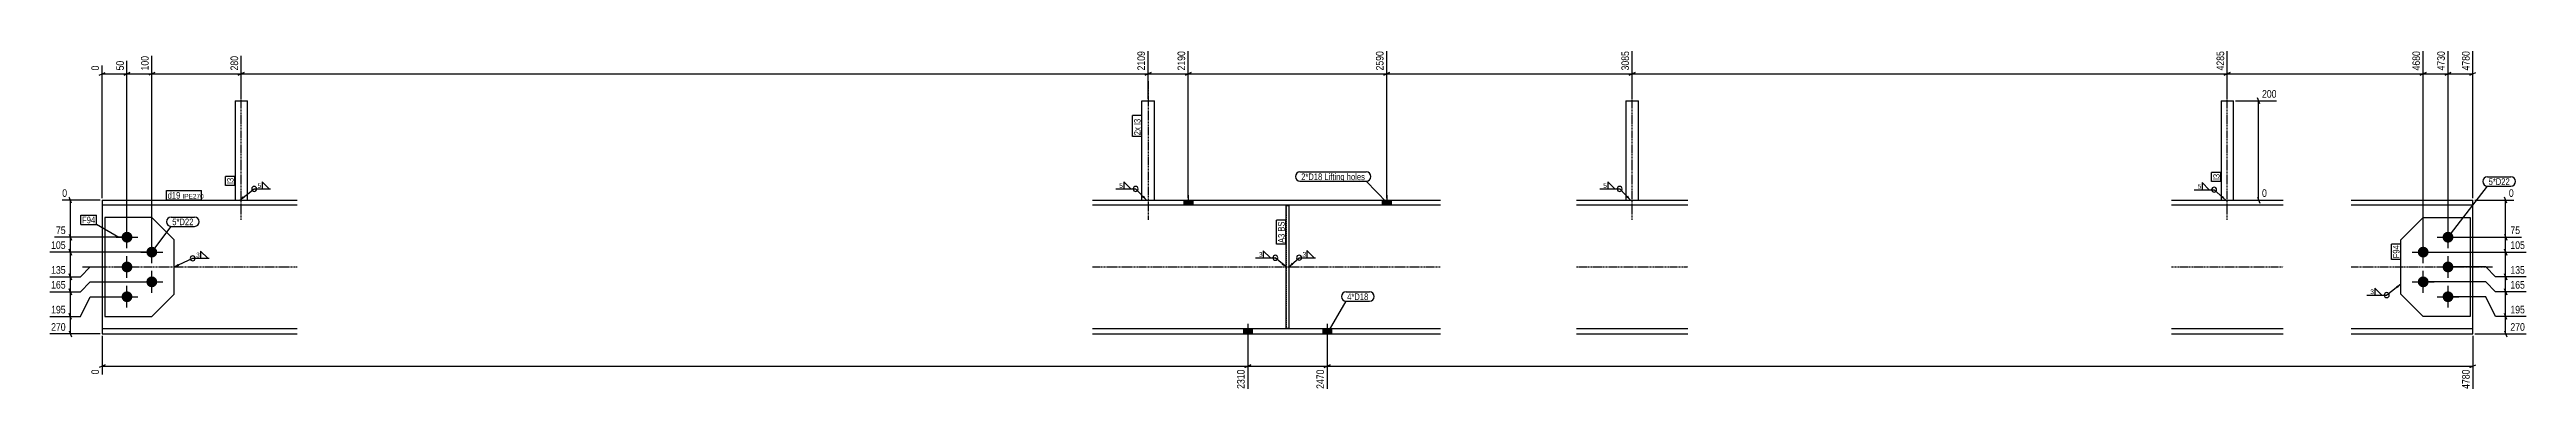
# Model space of a CAD drawing. Header units: millimetres. Extents: x 9 to 27154, y 6 to 1824.
# Drawn here: x 9 to 5004, y 6 to 694 of the extents above; entities that cross this region are included whole.
import ezdxf

# ---------------------------------------------------------------- set-up
doc = ezdxf.new("R2010")
doc.units = ezdxf.units.MM
doc.linetypes.add('DXK_LINE_DOT2', pattern=[3.9198, 1.9599, -1.9599])
doc.linetypes.add('DXK_LINE_DOT3', pattern=[5.9187, 2.979, -0.9799, 0.9799, -0.9799])
for name, color, linetype in [('MÅLSÆTNING', 7, 'Continuous'), ('STÅL', 7, 'Continuous'), ('TEKST', 7, 'Continuous')]:
    doc.layers.add(name, color=color, linetype=linetype)
doc.styles.add('Arial Narrow', font='ARIALN.TTF', dxfattribs={"height": 0.2})

msp = doc.modelspace()

# ---------------------------------------------------------------- hatches: boundary and pattern name
at = {"layer": 'STÅL', "linetype": 'Continuous'}
for points in [[(2296.5, 380.2), (2314.5, 380.2), (2314.5, 390.4), (2296.5, 390.4)], [(2696.5, 380.2), (2714.5, 380.2), (2714.5, 390.4), (2696.5, 390.4)], [(154.5, 315.4, -1), (176.5, 315.4, -1)], [(4834.5, 315.4, -1), (4856.5, 315.4, -1)], [(154.5, 255.4, -1), (176.5, 255.4, -1)], [(204.5, 285.4, -1), (226.5, 285.4, -1)], [(4784.5, 285.4, -1), (4806.5, 285.4, -1)], [(4834.5, 255.4, -1), (4856.5, 255.4, -1)], [(154.5, 195.4, -1), (176.5, 195.4, -1)], [(204.5, 225.4, -1), (226.5, 225.4, -1)], [(4784.5, 225.4, -1), (4806.5, 225.4, -1)], [(4834.5, 195.4, -1), (4856.5, 195.4, -1)], [(2434.5, 130.6), (2416.5, 130.6), (2416.5, 120.4), (2434.5, 120.4)], [(2434.5, 130.6), (2416.5, 130.6), (2416.5, 120.4), (2434.5, 120.4)], [(2594.5, 130.6), (2576.5, 130.6), (2576.5, 120.4), (2594.5, 120.4)], [(2594.5, 130.6), (2576.5, 130.6), (2576.5, 120.4), (2594.5, 120.4)]]:
    msp.add_hatch(color=96, dxfattribs=at).paths.add_polyline_path(points)
at = {"layer": 'TEKST', "linetype": 'Continuous'}
for points in [[(2216.2, 399.3), (2221.4, 390.4), (2212.6, 395.8)], [(3192.2, 399.3), (3197.4, 390.4), (3188.6, 395.8)], [(4391.6, 398.9), (4397.4, 390.4), (4388.3, 395.2)], [(270.6, 257.4), (260.5, 255.4), (268.5, 261.9)], [(2496.5, 263.8), (2502.5, 255.4), (2493.3, 260)], [(4741.1, 216.7), (4750.5, 220.9), (4744.1, 212.8)]]:
    msp.add_hatch(color=3, dxfattribs=at).paths.add_polyline_path(points)

# ---------------------------------------------------------------- linework, layer by layer
at = {"layer": 'MÅLSÆTNING', "color": 7, "linetype": 'Continuous'}
for p, q in [((115.5, 394.4), (115.5, 661.4)), ((165.5, 319.4), (165.5, 671.2)), ((215.5, 289.4), (215.5, 680.9)), ((215.5, 289.4), (215.5, 680.9)), ((395.9, 594.4), (395.9, 680.9)), ((395.9, 594.4), (395.9, 680.9)), ((2224.5, 594.4), (2224.5, 690.7)), ((2224.5, 594.4), (2224.5, 690.7)), ((2305.5, 394.7), (2305.5, 690.7)), ((2305.5, 394.7), (2305.5, 690.7)), ((2705.5, 394.4), (2705.5, 690.7)), ((2705.5, 394.4), (2705.5, 690.7)), ((3200.5, 594.4), (3200.5, 690.7)), ((3200.5, 594.4), (3200.5, 690.7)), ((4400.5, 594.4), (4400.5, 690.7)), ((4400.5, 594.4), (4400.5, 690.7)), ((4795.5, 289.4), (4795.5, 690.7)), ((4845.5, 319.4), (4845.5, 690.7)), ((4895.5, 394.4), (4895.5, 690.7)), ((109.5, 642.5), (121.5, 647.3)), ((159.5, 642.5), (171.5, 647.3)), ((165.5, 644.9), (215.5, 644.9)), ((221.5, 647.3), (209.5, 642.5)), ((221.5, 647.3), (209.5, 642.5)), ((215.5, 644.9), (395.9, 644.9)), ((401.9, 647.3), (389.9, 642.5)), ((389.9, 642.5), (401.9, 647.3)), ((395.9, 644.9), (2224.5, 644.9)), ((2230.5, 647.3), (2218.5, 642.5)), ((2218.5, 642.5), (2230.5, 647.3)), ((2224.5, 644.9), (2305.5, 644.9)), ((2311.5, 647.3), (2299.5, 642.5)), ((2299.5, 642.5), (2311.5, 647.3)), ((2305.5, 644.9), (2705.5, 644.9)), ((2711.5, 647.3), (2699.5, 642.5)), ((2699.5, 642.5), (2711.5, 647.3)), ((2705.5, 644.9), (3200.5, 644.9)), ((3206.5, 647.3), (3194.5, 642.5)), ((3194.5, 642.5), (3206.5, 647.3)), ((3200.5, 644.9), (4400.5, 644.9)), ((4406.5, 647.3), (4394.5, 642.5)), ((4394.5, 642.5), (4406.5, 647.3)), ((4400.5, 644.9), (4795.5, 644.9)), ((4789.5, 642.5), (4801.5, 647.3)), ((4839.5, 642.5), (4851.5, 647.3)), ((4889.5, 642.5), (4901.5, 647.3)), ((4417, 590.4), (4499.7, 590.4)), ((4466.1, 584.4), (4461.3, 596.4)), ((4463.7, 390.4), (4463.7, 590.4)), ((111.5, 390.4), (34.9, 390.4)), ((53.9, 384.4), (49.1, 396.4)), ((51.5, 315.4), (51.5, 390.4)), ((4417, 390.4), (4480.2, 390.4)), ((4461.3, 396.4), (4466.1, 384.4)), ((4899.5, 390.4), (4978.1, 390.4)), ((4963.9, 384.4), (4959.1, 396.4)), ((4961.5, 315.4), (4961.5, 390.4)), ((161.5, 315.4), (19.3, 315.4)), ((161.5, 315.4), (19.3, 315.4)), ((49.1, 321.4), (53.9, 309.4)), ((49.1, 321.4), (53.9, 309.4)), ((4849.5, 315.4), (4993.7, 315.4)), ((4959.1, 321.4), (4963.9, 309.4)), ((71.5, 235.4), (91.5, 255.4)), ((71.5, 235.4), (91.5, 255.4)), ((91.5, 255.4), (111.5, 255.4)), ((91.5, 255.4), (111.5, 255.4)), ((4921.5, 255.4), (4849.5, 255.4)), ((4921.5, 255.4), (4849.5, 255.4)), ((4941.5, 235.4), (4921.5, 255.4)), ((4941.5, 235.4), (4921.5, 255.4)), ((9.6, 235.4), (71.5, 235.4)), ((9.6, 205.4), (71.5, 205.4)), ((9.6, 205.4), (71.5, 205.4)), ((49.1, 241.4), (53.9, 229.4)), ((53.9, 199.4), (49.1, 211.4)), ((49.1, 211.4), (53.9, 199.4)), ((51.5, 205.4), (51.5, 235.4)), ((51.5, 155.4), (51.5, 205.4)), ((71.5, 205.4), (91.5, 225.4)), ((71.5, 205.4), (91.5, 225.4)), ((91.5, 225.4), (211.5, 225.4)), ((91.5, 225.4), (211.5, 225.4)), ((4921.5, 225.4), (4799.5, 225.4)), ((4921.5, 225.4), (4799.5, 225.4)), ((4941.5, 205.4), (4921.5, 225.4)), ((4941.5, 205.4), (4921.5, 225.4)), ((5003.4, 205.4), (4941.5, 205.4)), ((4959.1, 211.4), (4963.9, 199.4)), ((4961.5, 155.4), (4961.5, 205.4)), ((9.6, 155.4), (71.5, 155.4)), ((9.6, 155.4), (71.5, 155.4)), ((53.9, 149.4), (49.1, 161.4)), ((53.9, 149.4), (49.1, 161.4)), ((51.5, 120.4), (51.5, 155.4)), ((71.5, 155.4), (91.5, 195.4)), ((71.5, 155.4), (91.5, 195.4)), ((91.5, 195.4), (161.5, 195.4)), ((91.5, 195.4), (161.5, 195.4)), ((4921.5, 195.4), (4849.5, 195.4)), ((4921.5, 195.4), (4849.5, 195.4)), ((4941.5, 155.4), (4921.5, 195.4)), ((4941.5, 155.4), (4921.5, 195.4)), ((5003.4, 155.4), (4941.5, 155.4)), ((5003.4, 155.4), (4941.5, 155.4)), ((4963.9, 149.4), (4959.1, 161.4)), ((4963.9, 149.4), (4959.1, 161.4)), ((4961.5, 120.4), (4961.5, 155.4)), ((111.5, 120.4), (9.6, 120.4)), ((49.1, 126.4), (53.9, 114.4)), ((115.5, 116.4), (115.5, 38.9)), ((2425.5, 106.4), (2425.5, 9.6)), ((2425.5, 106.4), (2425.5, 9.6)), ((2585.5, 106.4), (2585.5, 9.6)), ((4895.5, 116.4), (4895.5, 9.6)), ((4899.5, 120.4), (5003.4, 120.4)), ((4959.1, 126.4), (4963.9, 114.4)), ((121.5, 57.8), (109.5, 53)), ((115.5, 55.4), (2425.5, 55.4)), ((2431.5, 57.8), (2419.5, 53)), ((2419.5, 53), (2431.5, 57.8)), ((2425.5, 55.4), (2585.5, 55.4)), ((2579.5, 53), (2591.5, 57.8)), ((4889.5, 53), (4901.5, 57.8))]:
    msp.add_line(p, q, dxfattribs=at)
at = {"layer": 'STÅL', "color": 7, "linetype": 'DXK_LINE_DOT3'}
for p, q in [((395.9, 350.4), (395.9, 630.4)), ((2224.5, 630.4), (2224.5, 350.4)), ((3200.5, 350.4), (3200.5, 630.4)), ((4400.5, 350.4), (4400.5, 630.4)), ((75.5, 255.4), (508.4, 255.4)), ((2112, 255.4), (2814, 255.4)), ((3088, 255.4), (3313, 255.4)), ((4288, 255.4), (4513, 255.4)), ((4650.5, 255.4), (4935.5, 255.4))]:
    msp.add_line(p, q, dxfattribs=at)
at = {"layer": 'STÅL', "color": 2, "linetype": 'Continuous'}
for p, q in [((383.4, 590.4), (383.4, 390.4)), ((383.4, 590.4), (408.4, 590.4)), ((408.4, 390.4), (408.4, 590.4)), ((2212, 390.4), (2212, 590.4)), ((2212, 590.4), (2237, 590.4)), ((2237, 390.4), (2237, 590.4)), ((3188, 590.4), (3188, 390.4)), ((3188, 590.4), (3213, 590.4)), ((3213, 390.4), (3213, 590.4)), ((4388, 590.4), (4388, 390.4)), ((4388, 590.4), (4413, 590.4)), ((4413, 390.4), (4413, 590.4)), ((115.5, 390.4), (115.5, 120.4)), ((115.5, 390.4), (508.4, 390.4)), ((508.4, 380.2), (115.5, 380.2)), ((120.5, 355.4), (120.5, 155.4)), ((215.5, 355.4), (120.5, 355.4)), ((260.5, 310.4), (215.5, 355.4)), ((2112, 390.4), (2814, 390.4)), ((2814, 380.2), (2112, 380.2)), ((2502.5, 379.2), (2508.5, 379.2)), ((2502.5, 131.6), (2502.5, 379.2)), ((2508.5, 379.2), (2508.5, 131.6)), ((3088, 390.4), (3313, 390.4)), ((3313, 380.2), (3088, 380.2)), ((4288, 390.4), (4513, 390.4)), ((4513, 380.2), (4288, 380.2)), ((4650.5, 390.4), (4895.5, 390.4)), ((4895.5, 380.2), (4650.5, 380.2)), ((4750.5, 310.4), (4795.5, 355.4)), ((4795.5, 355.4), (4890.5, 355.4)), ((4890.5, 355.4), (4890.5, 155.4)), ((4895.5, 120.4), (4895.5, 390.4)), ((260.5, 200.4), (260.5, 310.4)), ((4750.5, 200.4), (4750.5, 310.4)), ((215.5, 155.4), (260.5, 200.4)), ((4795.5, 155.4), (4750.5, 200.4)), ((120.5, 155.4), (215.5, 155.4)), ((4890.5, 155.4), (4795.5, 155.4)), ((508.4, 130.6), (115.5, 130.6)), ((115.5, 120.4), (508.4, 120.4)), ((2814, 130.6), (2112, 130.6)), ((2112, 120.4), (2814, 120.4)), ((2508.5, 131.6), (2502.5, 131.6)), ((3313, 130.6), (3088, 130.6)), ((3088, 120.4), (3313, 120.4)), ((4513, 130.6), (4288, 130.6)), ((4288, 120.4), (4513, 120.4)), ((4895.5, 130.6), (4650.5, 130.6)), ((4650.5, 120.4), (4895.5, 120.4))]:
    msp.add_line(p, q, dxfattribs=at)
at = {"layer": 'STÅL', "color": 96, "linetype": 'Continuous'}
for p, q in [((2305.5, 400.4), (2305.5, 380.2)), ((2705.5, 400.4), (2705.5, 380.2)), ((2296.5, 390.4), (2296.5, 380.2)), ((2314.5, 390.4), (2314.5, 380.2)), ((2696.5, 390.4), (2696.5, 380.2)), ((2714.5, 390.4), (2714.5, 380.2)), ((143.5, 315.4), (187.5, 315.4)), ((165.5, 293.4), (165.5, 337.4)), ((215.5, 263.4), (215.5, 307.4)), ((4795.5, 263.4), (4795.5, 307.4)), ((4823.5, 315.4), (4867.5, 315.4)), ((4845.5, 293.4), (4845.5, 337.4)), ((143.5, 255.4), (187.5, 255.4)), ((165.5, 233.4), (165.5, 277.4)), ((193.5, 285.4), (237.5, 285.4)), ((4773.5, 285.4), (4817.5, 285.4)), ((4823.5, 255.4), (4867.5, 255.4)), ((4845.5, 233.4), (4845.5, 277.4)), ((165.5, 173.4), (165.5, 217.4)), ((193.5, 225.4), (237.5, 225.4)), ((215.5, 203.4), (215.5, 247.4)), ((4773.5, 225.4), (4817.5, 225.4)), ((4795.5, 203.4), (4795.5, 247.4)), ((4845.5, 173.4), (4845.5, 217.4)), ((143.5, 195.4), (187.5, 195.4)), ((4823.5, 195.4), (4867.5, 195.4)), ((2416.5, 130.6), (2416.5, 120.4)), ((2416.5, 130.6), (2416.5, 120.4)), ((2425.5, 140.6), (2425.5, 75.6)), ((2425.5, 140.6), (2425.5, 75.6)), ((2434.5, 130.6), (2434.5, 120.4)), ((2434.5, 130.6), (2434.5, 120.4)), ((2576.5, 130.6), (2576.5, 120.4)), ((2576.5, 130.6), (2576.5, 120.4)), ((2585.5, 140.6), (2585.5, 75.6)), ((2585.5, 140.6), (2585.5, 75.6)), ((2594.5, 130.6), (2594.5, 120.4)), ((2594.5, 130.6), (2594.5, 120.4))]:
    msp.add_line(p, q, dxfattribs=at)
at = {"layer": 'STÅL', "color": 7, "linetype": 'DXK_LINE_DOT2'}
for p, q in [((383.4, 390.4), (408.4, 390.4)), ((2212, 390.4), (2237, 390.4)), ((2508.5, 379.2), (2502.5, 379.2)), ((2502.5, 379.2), (2502.5, 131.6)), ((2508.5, 379.2), (2508.5, 131.6)), ((3188, 390.4), (3213, 390.4)), ((4388, 390.4), (4413, 390.4)), ((2508.5, 131.6), (2502.5, 131.6))]:
    msp.add_line(p, q, dxfattribs=at)
at = {"layer": 'TEKST', "color": 3, "linetype": 'Continuous'}
for p, q in [((2221.4, 390.4), (2199.3, 412.8)), ((3197.4, 390.4), (3175.3, 412.8)), ((4397.4, 390.4), (4373.9, 411.3)), ((2502.5, 255.4), (2480.9, 273.9)), ((4750.5, 220.9), (4722, 198.7))]:
    msp.add_line(p, q, dxfattribs=at)
for centre in [(2199.3, 412.8), (3175.3, 412.8), (4373.9, 411.3), (2480.9, 273.9), (4722, 198.7)]:
    msp.add_arc(centre, 5, 270, 90, dxfattribs=at)

# ---------------------------------------------------------------- wipeouts: each hides what was drawn before it
at = {"color": 0}
for points in [[(2575.7, 430.6), (2575.7, 444.6), (2533.1, 444.6), (2533.1, 430.6)], [(2668.5, 188.7), (2668.5, 202.7), (2625.9, 202.7), (2625.9, 188.7)], [(4695.8, 199.9), (4695.8, 211.5), (4688.1, 211.5), (4688.1, 199.9)]]:
    msp.add_wipeout(points, dxfattribs=at).dxf.layer = 'TEKST'

# ---------------------------------------------------------------- next in the draw order: linework, layer by layer
at = {"layer": 'TEKST', "color": 3, "linetype": 'Continuous'}
for p, q in [((4712.1, 198.7), (4697.8, 213)), ((4697.8, 213), (4697.8, 198.7)), ((4681.9, 198.7), (4722, 198.7)), ((4697.8, 198.7), (4712.1, 198.7))]:
    msp.add_line(p, q, dxfattribs=at)
msp.add_arc((4722, 198.7), 5, 90, 270, dxfattribs=at)

# ---------------------------------------------------------------- next in the draw order: texts
at = {"layer": 'TEKST', "color": 3, "style": 'Arial Narrow'}
msp.add_text('3', height=9.54, dxfattribs=at).set_placement((4688.9, 200.7))

# ---------------------------------------------------------------- next in the draw order: wipeouts: each hides what was drawn before it
at = {"color": 0, "linetype": 'Continuous'}
for points in [[(212.3, 684.1), (189.9, 684.1), (189.9, 648.5), (212.3, 648.5)], [(392.7, 684.1), (370.3, 684.1), (370.3, 648.5), (392.7, 648.5)], [(2221.3, 693.9), (2198.9, 693.9), (2198.9, 648.5), (2221.3, 648.5)], [(2302.3, 693.9), (2279.9, 693.9), (2279.9, 648.5), (2302.3, 648.5)], [(2702.3, 693.9), (2679.9, 693.9), (2679.9, 648.5), (2702.3, 648.5)], [(3197.3, 693.9), (3174.9, 693.9), (3174.9, 648.5), (3197.3, 648.5)], [(4397.3, 693.9), (4374.9, 693.9), (4374.9, 648.5), (4397.3, 648.5)], [(4792.3, 693.9), (4769.9, 693.9), (4769.9, 648.5), (4792.3, 648.5)], [(4502.9, 593.6), (4502.9, 616), (4467.3, 616), (4467.3, 593.6)], [(47.9, 393.6), (47.9, 416), (31.7, 416), (31.7, 393.6)], [(4483.4, 393.6), (4483.4, 416), (4467.3, 416), (4467.3, 393.6)], [(4981.3, 393.6), (4981.3, 416), (4965.1, 416), (4965.1, 393.6)], [(45, 238.6), (45, 261), (9.3, 261), (9.3, 238.6)], [(5003.7, 208.6), (5003.7, 231), (4968.1, 231), (4968.1, 208.6)], [(45, 158.6), (45, 181), (9.3, 181), (9.3, 158.6)], [(112.3, 51.8), (89.9, 51.8), (89.9, 35.6), (112.3, 35.6)], [(2422.3, 51.8), (2399.9, 51.8), (2399.9, 6.4), (2422.3, 6.4)], [(2582.3, 51.8), (2559.9, 51.8), (2559.9, 6.4), (2582.3, 6.4)]]:
    msp.add_wipeout(points, dxfattribs=at).dxf.layer = 'MÅLSÆTNING'
at = {"color": 0}
for points in [[(2209.2, 537.2), (2195.2, 537.2), (2195.2, 521), (2209.2, 521)], [(273.1, 393.2), (273.1, 407.2), (247.5, 407.2), (247.5, 393.2)], [(380.6, 435.2), (366.6, 435.2), (366.6, 422.4), (380.6, 422.4)], [(435.8, 414), (435.8, 425.6), (428.1, 425.6), (428.1, 414)], [(2173.1, 414), (2173.1, 425.6), (2165.4, 425.6), (2165.4, 414)], [(2575.7, 430.6), (2575.7, 444.6), (2533.1, 444.6), (2533.1, 430.6)], [(3149.1, 414), (3149.1, 425.6), (3141.4, 425.6), (3141.4, 414)], [(4347.7, 412.5), (4347.7, 424.1), (4340, 424.1), (4340, 412.5)], [(101.3, 343.5), (101.3, 357.5), (74.9, 357.5), (74.9, 343.5)], [(299.4, 339.7), (299.4, 353.7), (256.8, 353.7), (256.8, 339.7)], [(311.9, 274.1), (311.9, 285.7), (304.2, 285.7), (304.2, 274.1)], [(2454.7, 275.1), (2454.7, 286.7), (2447, 286.7), (2447, 275.1)], [(2542.7, 275.3), (2542.7, 286.9), (2535, 286.9), (2535, 275.3)], [(4747.7, 299.3), (4733.7, 299.3), (4733.7, 272.9), (4747.7, 272.9)], [(2668.5, 188.7), (2668.5, 202.7), (2625.9, 202.7), (2625.9, 188.7)]]:
    msp.add_wipeout(points, dxfattribs=at).dxf.layer = 'TEKST'

# ---------------------------------------------------------------- next in the draw order: hatches: boundary and pattern name
at = {"layer": 'TEKST', "linetype": 'Continuous'}
msp.add_hatch(color=3, dxfattribs=at).paths.add_polyline_path([(2517.5, 260.3), (2508.5, 255.4), (2514.1, 264)])

# ---------------------------------------------------------------- next in the draw order: linework, layer by layer
at = {"layer": 'MÅLSÆTNING', "color": 7, "linetype": 'Continuous'}
for p, q in [((165.5, 319.4), (165.5, 671.2)), ((4795.5, 289.4), (4795.5, 690.7)), ((115.5, 644.9), (165.5, 644.9)), ((171.5, 647.3), (159.5, 642.5)), ((4801.5, 647.3), (4789.5, 642.5)), ((4795.5, 644.9), (4845.5, 644.9)), ((51.5, 285.4), (51.5, 315.4)), ((211.5, 285.4), (9.6, 285.4)), ((211.5, 285.4), (9.6, 285.4)), ((53.9, 279.4), (49.1, 291.4)), ((49.1, 291.4), (53.9, 279.4)), ((5003.4, 235.4), (4941.5, 235.4)), ((5003.4, 205.4), (4941.5, 205.4)), ((4959.1, 241.4), (4963.9, 229.4)), ((4963.9, 199.4), (4959.1, 211.4)), ((4961.5, 205.4), (4961.5, 235.4)), ((2585.5, 106.4), (2585.5, 9.6)), ((2591.5, 57.8), (2579.5, 53)), ((2585.5, 55.4), (4895.5, 55.4))]:
    msp.add_line(p, q, dxfattribs=at)
at = {"layer": 'TEKST', "color": 3, "linetype": 'Continuous'}
for p, q in [((421.9, 412.8), (455, 412.8)), ((452.1, 412.8), (437.9, 427.1)), ((437.9, 427.1), (437.9, 412.8)), ((437.9, 412.8), (452.1, 412.8)), ((2159.2, 412.8), (2199.3, 412.8)), ((2189.5, 412.8), (2175.2, 427.1)), ((2175.2, 427.1), (2175.2, 412.8)), ((2175.2, 412.8), (2189.5, 412.8)), ((3135.2, 412.8), (3175.3, 412.8)), ((3165.5, 412.8), (3151.2, 427.1)), ((3151.2, 427.1), (3151.2, 412.8)), ((3151.2, 412.8), (3165.5, 412.8)), ((4333.8, 411.3), (4373.9, 411.3)), ((4364.1, 411.3), (4349.8, 425.6)), ((4349.8, 425.6), (4349.8, 411.3)), ((4349.8, 411.3), (4364.1, 411.3)), ((260.5, 255.4), (298, 272.9)), ((298, 272.9), (331.1, 272.9)), ((328.2, 272.9), (314, 287.2)), ((314, 287.2), (314, 272.9)), ((314, 272.9), (328.2, 272.9)), ((2440.8, 273.9), (2480.9, 273.9)), ((2471, 273.9), (2456.7, 288.2)), ((2456.7, 288.2), (2456.7, 273.9)), ((2456.7, 273.9), (2471, 273.9)), ((2508.5, 255.4), (2528.8, 274.1)), ((2528.8, 274.1), (2561.9, 274.1)), ((2559, 274.1), (2544.7, 288.4)), ((2544.7, 288.4), (2544.7, 274.1)), ((2544.7, 274.1), (2559, 274.1))]:
    msp.add_line(p, q, dxfattribs=at)
at = {"layer": 'TEKST', "color": 7, "linetype": 'Continuous'}
for p, q in [((2623.5, 205.1), (2670.9, 205.1)), ((2585.5, 120.5), (2623.5, 186.3)), ((2623.5, 186.3), (2670.9, 186.3))]:
    msp.add_line(p, q, dxfattribs=at)
at = {"layer": 'TEKST', "color": 3, "linetype": 'Continuous'}
for centre, start, end in [((421.9, 412.8), 90, 270), ((421.9, 412.8), 270, 90), ((2199.3, 412.8), 90, 270), ((3175.3, 412.8), 90, 270), ((4373.9, 411.3), 90, 270), ((298, 272.9), 90, 270), ((298, 272.9), 270, 90), ((2480.9, 273.9), 90, 270), ((2528.8, 274.1), 90, 270), ((2528.8, 274.1), 270, 90)]:
    msp.add_arc(centre, 5, start, end, dxfattribs=at)
at = {"layer": 'TEKST', "color": 7, "linetype": 'Continuous'}
for centre, start, end in [((2530.7, 437.6), 90, 270), ((2623.5, 195.7), 90, 270), ((2670.9, 195.7), 270, 90)]:
    msp.add_arc(centre, 9.4, start, end, dxfattribs=at)

# ---------------------------------------------------------------- next in the draw order: texts
at = {"layer": 'MÅLSÆTNING', "color": 3, "linetype": 'Continuous', "style": 'Arial Narrow'}
for s, height, p in [('100', 15.27, (209.1, 651.7)), ('280', 15.27, (389.5, 651.7)), ('2109', 15.27, (2218.1, 651.7)), ('2190', 15.27, (2299.1, 651.7)), ('2590', 15.27, (2699.1, 651.7)), ('3085', 15.27, (3194.1, 651.7)), ('4285', 15.27, (4394.1, 651.7)), ('4680', 15.27, (4789.1, 651.7)), ('0', 15.3, (109.1, 38.9)), ('2310', 15.27, (2419.1, 9.6)), ('2470', 15.27, (2579.1, 9.6))]:
    msp.add_text(s, height=height, rotation=90.0002, dxfattribs=at).set_placement(p)
for s, height, p in [('200', 15.27, (4470.5, 596.8)), ('0', 15.3, (34.9, 396.8)), ('0', 15.3, (4470.5, 396.8)), ('0', 15.3, (4968.3, 396.8)), ('135', 15.27, (12.5, 241.8)), ('165', 15.27, (4971.3, 211.8))]:
    msp.add_text(s, height=height, dxfattribs=at).set_placement(p)
at = {"layer": 'TEKST', "color": 3, "style": 'Arial Narrow'}
for s, height, p in [('5', 9.54, (428.9, 414.8)), ('5', 9.54, (2166.2, 414.8)), ('5', 9.54, (3142.2, 414.8)), ('5', 9.54, (4340.8, 413.3)), ('3', 9.54, (305, 274.9)), ('3', 9.54, (2447.8, 275.9)), ('3', 9.54, (2535.8, 276.1)), ('4*D18', 13.36, (2625.9, 188.7))]:
    msp.add_text(s, height=height, dxfattribs=at).set_placement(p)

# ---------------------------------------------------------------- next in the draw order: wipeouts: each hides what was drawn before it
at = {"color": 0, "linetype": 'Continuous'}
msp.add_wipeout([(45, 123.6), (45, 146), (9.3, 146), (9.3, 123.6)], dxfattribs=at).dxf.layer = 'MÅLSÆTNING'
at = {"color": 0}
for points in [[(2209.2, 537.2), (2195.2, 537.2), (2195.2, 521), (2209.2, 521)], [(273.1, 393.2), (273.1, 407.2), (247.5, 407.2), (247.5, 393.2)], [(380.6, 435.2), (366.6, 435.2), (366.6, 422.4), (380.6, 422.4)], [(2661.8, 430.6), (2661.8, 444.6), (2579.9, 444.6), (2579.9, 430.6)], [(101.3, 343.5), (101.3, 357.5), (74.9, 357.5), (74.9, 343.5)], [(299.4, 339.7), (299.4, 353.7), (256.8, 353.7), (256.8, 339.7)], [(4747.7, 299.3), (4733.7, 299.3), (4733.7, 272.9), (4747.7, 272.9)]]:
    msp.add_wipeout(points, dxfattribs=at).dxf.layer = 'TEKST'

# ---------------------------------------------------------------- next in the draw order: hatches: boundary and pattern name
at = {"layer": 'TEKST', "linetype": 'Continuous'}
msp.add_hatch(color=3, dxfattribs=at).paths.add_polyline_path([(402.3, 394.5), (392.8, 390.4), (399.2, 398.5)])

# ---------------------------------------------------------------- next in the draw order: linework, layer by layer
at = {"layer": 'TEKST', "color": 7, "linetype": 'Continuous'}
for p, q in [((245.1, 390.8), (245.1, 409.6)), ((364.2, 420), (364.2, 437.6)), ((383, 437.6), (364.2, 437.6)), ((383, 420), (364.2, 420)), ((383, 420), (383, 437.6)), ((72.5, 359.9), (103.7, 359.9)), ((72.5, 341.1), (72.5, 359.9)), ((103.7, 341.1), (103.7, 359.9)), ((254.4, 356.1), (301.8, 356.1)), ((72.5, 341.1), (103.7, 341.1)), ((148.8, 315.1), (103.7, 341.1)), ((215.5, 285.4), (254.4, 337.3)), ((254.4, 337.3), (301.8, 337.3)), ((4731.3, 270.5), (4731.3, 301.7)), ((4750.1, 301.7), (4731.3, 301.7)), ((4750.1, 270.5), (4750.1, 301.7)), ((4750.1, 270.5), (4731.3, 270.5))]:
    msp.add_line(p, q, dxfattribs=at)
at = {"layer": 'TEKST', "color": 3, "linetype": 'Continuous'}
msp.add_line((392.8, 390.4), (421.9, 412.8), dxfattribs=at)
at = {"layer": 'TEKST', "color": 7, "linetype": 'Continuous'}
for centre, start, end in [((254.4, 346.7), 90, 270), ((301.8, 346.7), 270, 90)]:
    msp.add_arc(centre, 9.4, start, end, dxfattribs=at)

# ---------------------------------------------------------------- next in the draw order: texts
at = {"layer": 'MÅLSÆTNING', "color": 3, "linetype": 'Continuous', "style": 'Arial Narrow'}
for s, p in [('195', (12.5, 161.8)), ('270', (12.5, 126.8))]:
    msp.add_text(s, height=15.27, dxfattribs=at).set_placement(p)
at = {"layer": 'TEKST', "color": 3, "style": 'Arial Narrow'}
for s, p in [('I3', (380.6, 422.4)), ('F94', (4747.7, 272.9))]:
    msp.add_text(s, height=13.36, rotation=90.0002, dxfattribs=at).set_placement(p)
for s, p in [('F94', (74.9, 343.5)), ('5*D22', (256.8, 339.7))]:
    msp.add_text(s, height=13.36, dxfattribs=at).set_placement(p)

# ---------------------------------------------------------------- next in the draw order: wipeouts: each hides what was drawn before it
at = {"color": 0, "linetype": 'Continuous'}
for points in [[(112.3, 664.6), (89.9, 664.6), (89.9, 648.5), (112.3, 648.5)], [(162.3, 674.4), (139.9, 674.4), (139.9, 648.5), (162.3, 648.5)], [(4842.3, 693.9), (4819.9, 693.9), (4819.9, 648.5), (4842.3, 648.5)], [(45, 318.6), (45, 341), (19.1, 341), (19.1, 318.6)], [(5003.7, 238.6), (5003.7, 261), (4968.1, 261), (4968.1, 238.6)], [(45, 208.6), (45, 231), (9.3, 231), (9.3, 208.6)], [(5003.7, 158.6), (5003.7, 181), (4968.1, 181), (4968.1, 158.6)], [(4892.3, 51.8), (4869.9, 51.8), (4869.9, 6.4), (4892.3, 6.4)]]:
    msp.add_wipeout(points, dxfattribs=at).dxf.layer = 'MÅLSÆTNING'
at = {"color": 0}
for points in [[(2209.2, 554.2), (2195.2, 554.2), (2195.2, 541.4), (2209.2, 541.4)], [(313.3, 393.2), (313.3, 403.2), (277.3, 403.2), (277.3, 393.2)], [(2661.8, 430.6), (2661.8, 444.6), (2579.9, 444.6), (2579.9, 430.6)], [(4385.2, 443.2), (4371.2, 443.2), (4371.2, 430.4), (4385.2, 430.4)], [(4970.1, 420.9), (4970.1, 434.9), (4927.4, 434.9), (4927.4, 420.9)], [(2499.7, 322.5), (2485.7, 322.5), (2485.7, 303.8), (2499.7, 303.8)]]:
    msp.add_wipeout(points, dxfattribs=at).dxf.layer = 'TEKST'

# ---------------------------------------------------------------- next in the draw order: linework, layer by layer
at = {"layer": 'MÅLSÆTNING', "color": 7, "linetype": 'Continuous'}
for p, q in [((4845.5, 319.4), (4845.5, 690.7)), ((4851.5, 647.3), (4839.5, 642.5)), ((4845.5, 644.9), (4895.5, 644.9)), ((51.5, 235.4), (51.5, 285.4)), ((4799.5, 285.4), (5003.4, 285.4)), ((4959.1, 291.4), (4963.9, 279.4)), ((4961.5, 235.4), (4961.5, 285.4)), ((9.6, 235.4), (71.5, 235.4)), ((53.9, 229.4), (49.1, 241.4)), ((5003.4, 235.4), (4941.5, 235.4)), ((4963.9, 229.4), (4959.1, 241.4))]:
    msp.add_line(p, q, dxfattribs=at)
at = {"layer": 'TEKST', "color": 7, "linetype": 'Continuous'}
for p, q in [((2530.7, 447), (2664.2, 447)), ((2530.7, 428.2), (2664.2, 428.2)), ((2705.5, 385.3), (2664.2, 428.2))]:
    msp.add_line(p, q, dxfattribs=at)
msp.add_arc((2664.2, 437.6), 9.4, 270, 90, dxfattribs=at)

# ---------------------------------------------------------------- next in the draw order: texts
at = {"layer": 'MÅLSÆTNING', "color": 3, "linetype": 'Continuous', "style": 'Arial Narrow'}
for s, height, p in [('0', 15.3, (109.1, 651.7)), ('50', 15.27, (159.1, 651.7)), ('4730', 15.27, (4839.1, 651.7)), ('4780', 15.27, (4889.1, 9.6))]:
    msp.add_text(s, height=height, rotation=90.0002, dxfattribs=at).set_placement(p)
for s, p in [('75', (22.3, 321.8)), ('135', (4971.3, 241.8)), ('165', (12.5, 211.8))]:
    msp.add_text(s, height=15.27, dxfattribs=at).set_placement(p)
at = {"layer": 'TEKST', "color": 3, "style": 'Arial Narrow'}
for s, height, p in [('2*D18', 13.36, (2533.1, 430.6)), ('Lifting holes', 13.362, (2579.9, 430.6))]:
    msp.add_text(s, height=height, dxfattribs=at).set_placement(p)

# ---------------------------------------------------------------- next in the draw order: wipeouts: each hides what was drawn before it
at = {"color": 0, "linetype": 'Continuous'}
msp.add_wipeout([(5003.7, 123.6), (5003.7, 146), (4968.1, 146), (4968.1, 123.6)], dxfattribs=at).dxf.layer = 'MÅLSÆTNING'
at = {"color": 0}
for points in [[(2209.2, 554.2), (2195.2, 554.2), (2195.2, 541.4), (2209.2, 541.4)], [(313.3, 393.2), (313.3, 403.2), (277.3, 403.2), (277.3, 393.2)], [(4385.2, 443.2), (4371.2, 443.2), (4371.2, 430.4), (4385.2, 430.4)], [(4970.1, 420.9), (4970.1, 434.9), (4927.4, 434.9), (4927.4, 420.9)], [(2499.7, 322.5), (2485.7, 322.5), (2485.7, 303.8), (2499.7, 303.8)]]:
    msp.add_wipeout(points, dxfattribs=at).dxf.layer = 'TEKST'

# ---------------------------------------------------------------- next in the draw order: linework, layer by layer
at = {"layer": 'TEKST', "color": 7, "linetype": 'Continuous'}
for p, q in [((2192.8, 518.6), (2192.8, 560.8)), ((2211.6, 560.8), (2192.8, 560.8)), ((2211.6, 518.6), (2211.6, 560.8)), ((2211.6, 518.6), (2192.8, 518.6)), ((245.1, 409.6), (315.7, 409.6)), ((315.7, 390.8), (315.7, 409.6)), ((4368.8, 428), (4368.8, 445.6)), ((4387.6, 445.6), (4368.8, 445.6)), ((4387.6, 428), (4368.8, 428)), ((4387.6, 428), (4387.6, 445.6)), ((4845.5, 315.4), (4925, 418.5)), ((4925, 437.3), (4972.5, 437.3)), ((4925, 418.5), (4972.5, 418.5)), ((245.1, 390.8), (315.7, 390.8)), ((2502.1, 301.4), (2483.3, 301.4))]:
    msp.add_line(p, q, dxfattribs=at)
for centre, start, end in [((4925, 427.9), 90, 270), ((4972.5, 427.9), 270, 90)]:
    msp.add_arc(centre, 9.4, start, end, dxfattribs=at)

# ---------------------------------------------------------------- next in the draw order: texts
at = {"layer": 'MÅLSÆTNING', "color": 3, "linetype": 'Continuous', "style": 'Arial Narrow'}
for s, p in [('195', (4971.3, 161.8)), ('270', (4971.3, 126.8))]:
    msp.add_text(s, height=15.27, dxfattribs=at).set_placement(p)
at = {"layer": 'TEKST', "color": 3, "style": 'Arial Narrow'}
for s, p in [('I3', (2209.2, 541.4)), ('2x', (2209.2, 521)), ('I3', (4385.2, 430.4))]:
    msp.add_text(s, height=13.36, rotation=90.0002, dxfattribs=at).set_placement(p)
for s, height, p in [('d19', 13.36, (247.5, 393.2)), ('IPE270', 9.54, (277.3, 393.2)), ('5*D22', 13.36, (4927.4, 420.9))]:
    msp.add_text(s, height=height, dxfattribs=at).set_placement(p)

# ---------------------------------------------------------------- next in the draw order: wipeouts: each hides what was drawn before it
at = {"color": 0, "linetype": 'Continuous'}
for points in [[(4892.3, 693.9), (4869.9, 693.9), (4869.9, 648.5), (4892.3, 648.5)], [(45, 288.6), (45, 311), (9.3, 311), (9.3, 288.6)], [(5003.7, 288.6), (5003.7, 311), (4968.1, 311), (4968.1, 288.6)]]:
    msp.add_wipeout(points, dxfattribs=at).dxf.layer = 'MÅLSÆTNING'
at = {"color": 0}
msp.add_wipeout([(2499.7, 347.2), (2485.7, 347.2), (2485.7, 326.7), (2499.7, 326.7)], dxfattribs=at).dxf.layer = 'TEKST'

# ---------------------------------------------------------------- next in the draw order: linework, layer by layer
at = {"layer": 'MÅLSÆTNING', "color": 7, "linetype": 'Continuous'}
for p, q in [((4849.5, 315.4), (4993.7, 315.4)), ((4959.1, 321.4), (4963.9, 309.4)), ((4961.5, 285.4), (4961.5, 315.4)), ((4799.5, 285.4), (5003.4, 285.4)), ((4963.9, 279.4), (4959.1, 291.4))]:
    msp.add_line(p, q, dxfattribs=at)

# ---------------------------------------------------------------- next in the draw order: texts
at = {"layer": 'MÅLSÆTNING', "color": 3, "linetype": 'Continuous', "style": 'Arial Narrow'}
msp.add_text('4780', height=15.27, rotation=90.0002, dxfattribs=at).set_placement((4889.1, 651.7))
for p in [(12.5, 291.8), (4971.3, 291.8)]:
    msp.add_text('105', height=15.27, dxfattribs=at).set_placement(p)

# ---------------------------------------------------------------- next in the draw order: wipeouts: each hides what was drawn before it
at = {"color": 0}
msp.add_wipeout([(2499.7, 347.2), (2485.7, 347.2), (2485.7, 326.7), (2499.7, 326.7)], dxfattribs=at).dxf.layer = 'TEKST'

# ---------------------------------------------------------------- next in the draw order: linework, layer by layer
at = {"layer": 'TEKST', "color": 7, "linetype": 'Continuous'}
for p, q in [((2483.3, 301.4), (2483.3, 349.6)), ((2502.1, 349.6), (2483.3, 349.6)), ((2502.1, 301.4), (2502.1, 349.6))]:
    msp.add_line(p, q, dxfattribs=at)

# ---------------------------------------------------------------- next in the draw order: texts
at = {"layer": 'TEKST', "color": 3, "style": 'Arial Narrow'}
for s, p in [('BS', (2499.7, 326.7)), ('A3', (2499.7, 303.8))]:
    msp.add_text(s, height=13.36, rotation=90.0002, dxfattribs=at).set_placement(p)

# ---------------------------------------------------------------- next in the draw order: wipeouts: each hides what was drawn before it
at = {"color": 0, "linetype": 'Continuous'}
msp.add_wipeout([(4994, 318.6), (4994, 341), (4968.1, 341), (4968.1, 318.6)], dxfattribs=at).dxf.layer = 'MÅLSÆTNING'

# ---------------------------------------------------------------- next in the draw order: texts
at = {"layer": 'MÅLSÆTNING', "color": 3, "linetype": 'Continuous', "style": 'Arial Narrow'}
msp.add_text('75', height=15.27, dxfattribs=at).set_placement((4971.3, 321.8))

doc.saveas('drawing.dxf')
